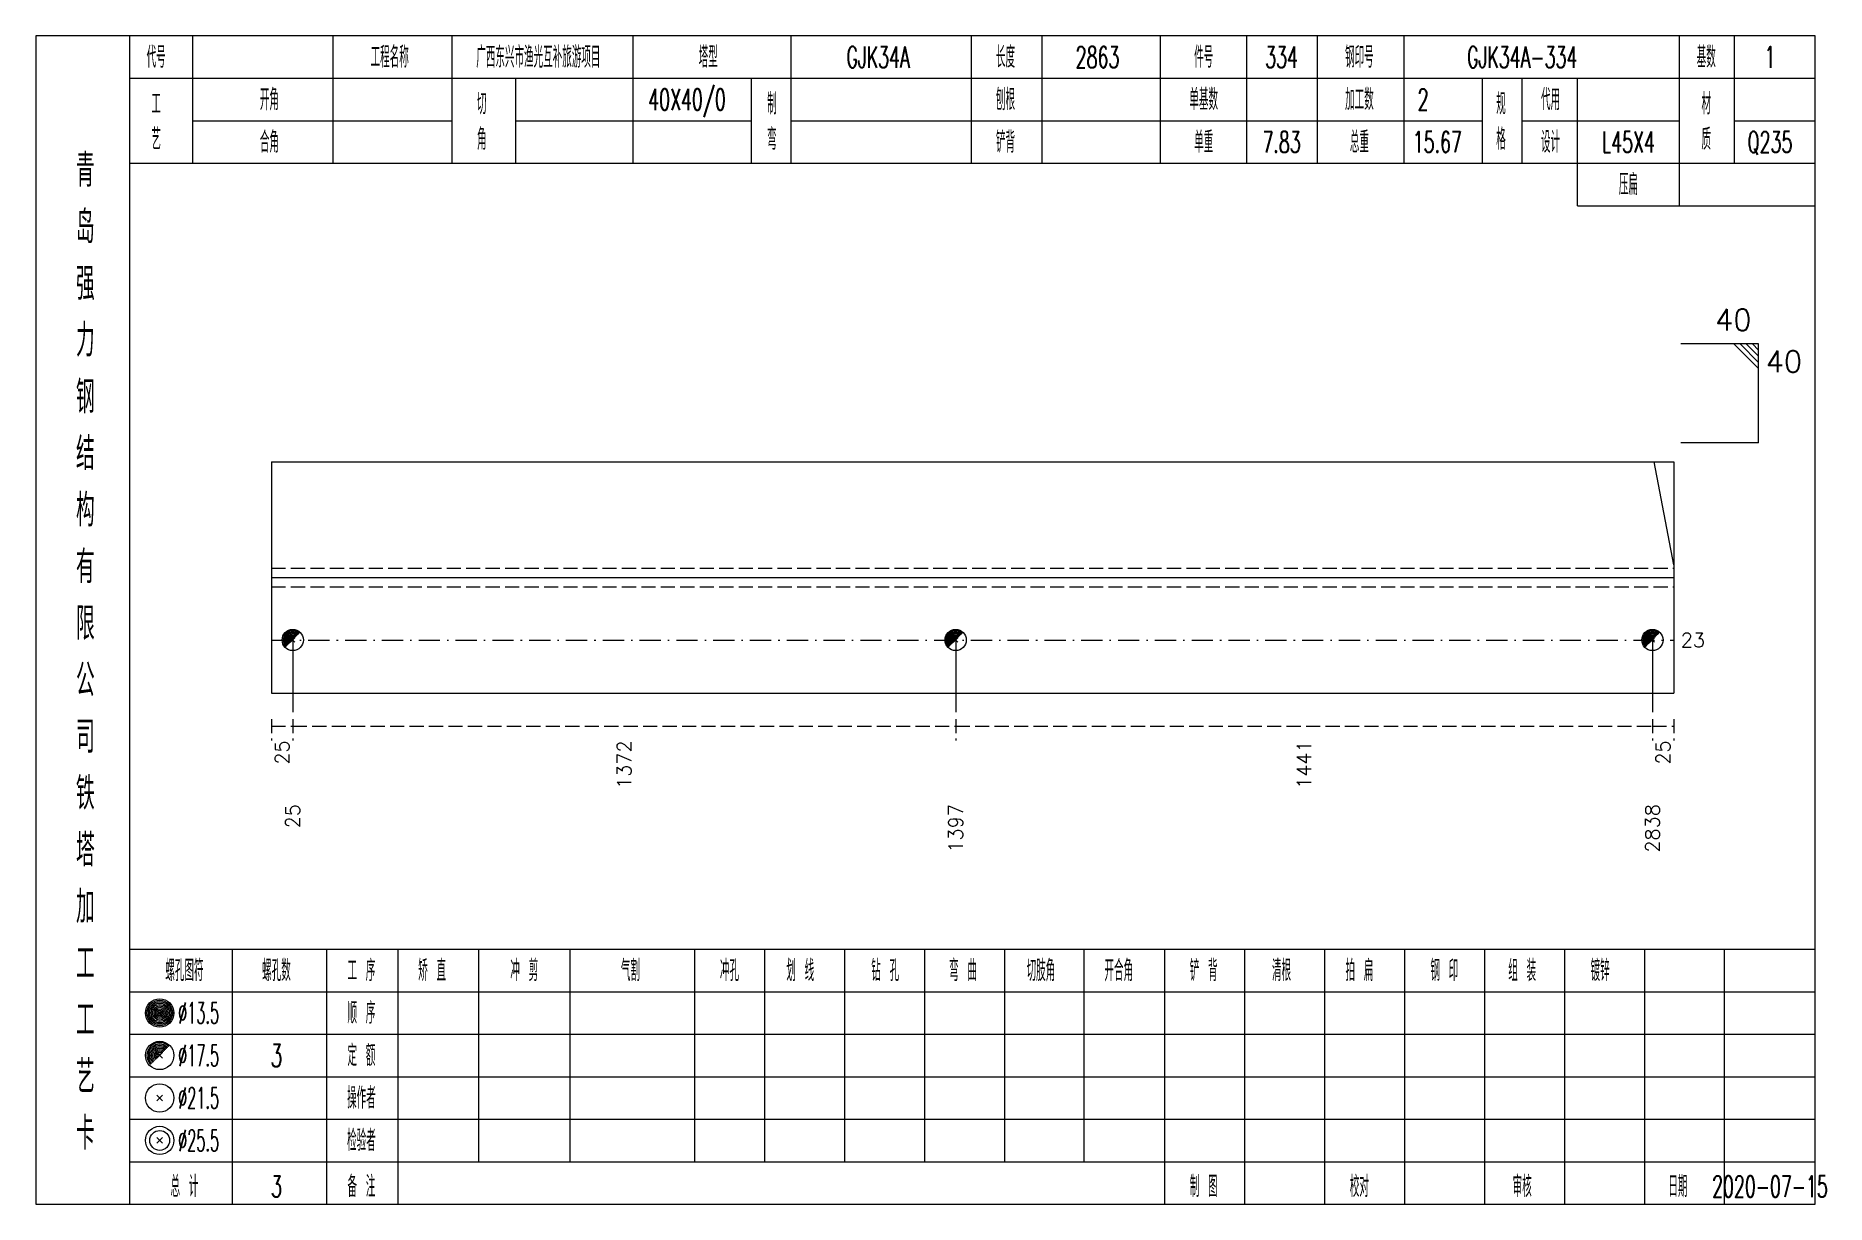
# Model space of a CAD drawing. Extents: x 0 to 2606, y -377 to 6479.
# Drawn here: x 0 to 252.9, y 5250 to 5415 of the extents above; entities that cross this region are included whole.
import ezdxf
from ezdxf.enums import TextEntityAlignment as Align

# ---------------------------------------------------------------- set-up
doc = ezdxf.new("R2010")
doc.units = 0
doc.header["$MEASUREMENT"] = 0
doc.linetypes.add('一点画线', pattern=[5.2, 3, -1, 0.2, -1])
doc.linetypes.add('虚线', pattern=[2.75, 2, -0.75])
doc.layers.get('0').update_dxf_attribs({"linetype": 'CONTINUOUS', "lineweight": 25})
doc.layers.add('1', color=7, linetype='CONTINUOUS', lineweight=25)
doc.layers.add('4', color=7, linetype='CONTINUOUS', lineweight=25)
doc.styles.get("Standard").update_dxf_attribs({"font": 'simplex.shx', "width": 0.7, "height": 3, "bigfont": 'gbhzfs.shx'})

msp = doc.modelspace()

# ---------------------------------------------------------------- texts
at = {"color": 7, "linetype": 'Continuous', "lineweight": 13}
msp.add_text('40', height=3, dxfattribs=at).set_placement((242.4, 5372.5), align=Align.BOTTOM_RIGHT)
msp.add_text('40', height=3, dxfattribs=at).set_placement((244.4, 5370.5), align=Align.TOP_LEFT)
msp.add_text('23', height=2, dxfattribs=at).set_placement((232.4, 5329.67), align=Align.MIDDLE_LEFT)
at = {"color": 8, "linetype": 'Continuous', "lineweight": 9}
for s, p in [('25', (34.8, 5315.5)), ('1372', (83.13, 5315.5)), ('1441', (179.18, 5315.5)), ('25', (229.9, 5315.5))]:
    msp.add_text(s, height=2, rotation=90, dxfattribs=at).set_placement(p, align=Align.MIDDLE_RIGHT)
at = {"layer": '1', "color": 7, "linetype": 'Continuous', "lineweight": 13}
for s, p in [('25', (36.3, 5306.5)), ('1397', (129.96, 5306.5)), ('2838', (228.4, 5306.5))]:
    msp.add_text(s, height=2, rotation=90, dxfattribs=at).set_placement(p, align=Align.MIDDLE_RIGHT)
at = {"layer": '4', "color": 1, "linetype": 'Continuous', "lineweight": 13}
for s, height, width, p in [('代号', 3, 0.6, (17, 5412)), ('工程名称', 3, 0.6, (50, 5412)), ('广西东兴市渔光互补旅游项目', 3, 0.6, (71, 5412)), ('塔型', 3, 0.6, (95, 5412)), ('GJK34A', 3, 0.6, (119, 5412)), ('长度', 3, 0.6, (137, 5412)), ('2863', 3, 0.6, (150, 5412)), ('件号', 3, 0.6, (165, 5412)), ('334', 3, 0.6, (176, 5412)), ('钢印号', 3, 0.6, (187, 5412)), ('GJK34A-334', 3, 0.6, (210, 5412)), ('基数', 3, 0.6, (236, 5412)), ('1', 3, 0.6, (245, 5412)), ('40X40/0', 3, 0.6, (92, 5406)), ('工', 3, 0.6, (17, 5405.4)), ('开角', 3, 0.6, (33, 5406)), ('切', 3, 0.6, (63, 5405.4)), ('制', 3, 0.6, (104, 5405.4)), ('刨根', 3, 0.6, (137, 5406)), ('单基数', 3, 0.6, (165, 5406)), ('加工数', 3, 0.6, (187, 5406)), ('2', 3, 0.6, (196, 5406)), ('规', 3, 0.6, (207, 5405.4)), ('代用', 3, 0.6, (214, 5406)), ('材', 3, 0.6, (236, 5405.4)), ('艺', 3, 0.6, (17, 5400.4)), ('合角', 3, 0.6, (33, 5400)), ('角', 3, 0.6, (63, 5400.4)), ('弯', 3, 0.6, (104, 5400.4)), ('铲背', 3, 0.6, (137, 5400)), ('单重', 3, 0.6, (165, 5400)), ('7.83', 3, 0.6, (176, 5400)), ('总重', 3, 0.6, (187, 5400)), ('15.67', 3, 0.6, (198, 5400)), ('格', 3, 0.6, (207, 5400.4)), ('设计', 3, 0.6, (214, 5400)), ('L45X4', 3, 0.6, (225, 5400)), ('质', 3, 0.6, (236, 5400.4)), ('Q235', 3, 0.6, (245, 5400)), ('青', 4.6, 0.8, (7, 5396)), ('压扁', 3, 0.6, (225, 5394)), ('岛', 4.6, 0.8, (7, 5388)), ('强', 4.6, 0.8, (7, 5380)), ('力', 4.6, 0.8, (7, 5372)), ('钢', 4.6, 0.8, (7, 5364)), ('结', 4.6, 0.8, (7, 5356)), ('构', 4.6, 0.8, (7, 5348)), ('有', 4.6, 0.8, (7, 5340)), ('限', 4.6, 0.8, (7, 5332)), ('公', 4.6, 0.8, (7, 5324)), ('司', 4.6, 0.8, (7, 5316)), ('铁', 4.6, 0.8, (7, 5308)), ('塔', 4.6, 0.8, (7, 5300)), ('加', 4.6, 0.8, (7, 5292)), ('工', 4.6, 0.8, (7, 5284)), ('螺孔图符', 3, 0.6, (21, 5283)), ('螺孔数', 3, 0.6, (34, 5283)), ('工 序', 3, 0.6, (46, 5283)), ('矫 直', 3, 0.6, (56, 5283)), ('冲 剪', 3, 0.6, (69, 5283)), ('气割', 3, 0.6, (84, 5283)), ('冲孔', 3, 0.6, (98, 5283)), ('划 线', 3, 0.6, (108, 5283)), ('钻 孔', 3, 0.6, (120, 5283)), ('弯 曲', 3, 0.6, (131, 5283)), ('切肢角', 3, 0.6, (142, 5283)), ('开合角', 3, 0.6, (153, 5283)), ('铲 背', 3, 0.6, (165, 5283)), ('清根', 3, 0.6, (176, 5283)), ('拍 扁', 3, 0.6, (187, 5283)), ('钢 印', 3, 0.6, (199, 5283)), ('组 装', 3, 0.6, (210, 5283)), ('镀锌', 3, 0.6, (221, 5283)), ('工', 4.6, 0.8, (7, 5276)), ('%%C13.5', 3, 0.5, (23, 5277)), ('顺 序', 3, 0.6, (46, 5277)), ('%%C17.5', 3, 0.5, (23, 5271)), ('3', 3.2, 0.6, (34, 5271)), ('定 额', 3, 0.6, (46, 5271)), ('艺', 4.6, 0.8, (7, 5268)), ('%%C21.5', 3, 0.5, (23, 5265)), ('操作者', 3, 0.6, (46, 5265)), ('卡', 4.6, 0.8, (7, 5260)), ('%%C25.5', 3, 0.5, (23, 5259)), ('检验者', 3, 0.6, (46, 5259)), ('总 计', 3, 0.6, (21, 5252.5)), ('3', 3, 0.6, (34, 5252.5)), ('备 注', 3, 0.6, (46, 5252.5)), ('制 图', 3, 0.6, (165, 5252.5)), ('校对', 3, 0.6, (187, 5252.5)), ('审核', 3, 0.6, (210, 5252.5)), ('日期', 3, 0.6, (232, 5252.5)), ('2020-07-15', 3, 0.6, (245, 5252.5))]:
    msp.add_text(s, height=height, dxfattribs=dict(at, width=width)).set_placement(p, align=Align.MIDDLE_CENTER)

# ---------------------------------------------------------------- linework, layer by layer
at = {"color": 7, "linetype": 'Continuous', "lineweight": 13}
for p, q in [((243.4, 5371.5), (232.4, 5371.5)), ((239.9, 5371.5), (243.4, 5368)), ((240.78, 5371.5), (243.4, 5368.88)), ((241.65, 5371.5), (243.4, 5369.75)), ((242.53, 5371.5), (243.4, 5370.62)), ((243.4, 5357.5), (243.4, 5371.5)), ((243.4, 5357.5), (232.4, 5357.5)), ((231.4, 5340.31), (228.63, 5354.83)), ((36.3, 5329.67), (36.3, 5319.5)), ((129.96, 5329.67), (129.96, 5319.5)), ((228.4, 5329.67), (228.4, 5319.5))]:
    msp.add_line(p, q, dxfattribs=at)
at = {"color": 7, "linetype": 'Continuous', "lineweight": 18}
for p, q in [((33.3, 5354.83), (33.3, 5322.17)), ((33.3, 5354.83), (231.4, 5354.83)), ((231.4, 5354.83), (231.4, 5322.17)), ((33.3, 5338.5), (231.4, 5338.5))]:
    msp.add_line(p, q, dxfattribs=at)
at = {"color": 1, "linetype": '虚线', "lineweight": 18}
for p, q in [((33.3, 5339.83), (231.4, 5339.83)), ((33.3, 5337.17), (231.4, 5337.17))]:
    msp.add_line(p, q, dxfattribs=at)
at = {"color": 3, "linetype": '一点画线', "lineweight": 13}
msp.add_line((33.3, 5329.67), (231.4, 5329.67), dxfattribs=at)
at = {"color": 8, "linetype": '虚线', "lineweight": 9}
for p, q in [((33.3, 5318.5), (33.3, 5315.5)), ((33.3, 5317.5), (36.3, 5317.5)), ((36.3, 5318.5), (36.3, 5315.5)), ((36.3, 5318.5), (36.3, 5315.5)), ((36.3, 5317.5), (129.96, 5317.5)), ((129.96, 5318.5), (129.96, 5315.5)), ((129.96, 5318.5), (129.96, 5315.5)), ((129.96, 5317.5), (228.4, 5317.5)), ((228.4, 5318.5), (228.4, 5315.5)), ((228.4, 5318.5), (228.4, 5315.5)), ((228.4, 5317.5), (231.4, 5317.5)), ((231.4, 5318.5), (231.4, 5315.5))]:
    msp.add_line(p, q, dxfattribs=at)
at = {"layer": '1', "color": 7, "linetype": 'Continuous', "lineweight": 0}
for p, q in [((36, 5329.37), (36.6, 5329.97)), ((36, 5329.97), (36.6, 5329.37)), ((129.66, 5329.37), (130.26, 5329.97)), ((129.66, 5329.97), (130.26, 5329.37)), ((228.1, 5329.37), (228.7, 5329.97)), ((228.1, 5329.97), (228.7, 5329.37))]:
    msp.add_line(p, q, dxfattribs=at)
at = {"layer": '1', "color": 7, "linetype": 'Continuous', "lineweight": 18}
msp.add_line((33.3, 5322.17), (231.4, 5322.17), dxfattribs=at)
at = {"layer": '1', "color": 7, "linetype": 'Continuous', "lineweight": 13}
for centre in [(36.3, 5329.67), (129.96, 5329.67), (228.4, 5329.67)]:
    msp.add_circle(centre, 1.5, dxfattribs=at)
for centre, radius in [((36.3, 5329.67), 1.35), ((36.3, 5329.67), 1.2), ((36.3, 5329.67), 1.05), ((36.3, 5329.67), 0.9), ((36.3, 5329.67), 0.75), ((36.3, 5329.67), 0.6), ((36.3, 5329.67), 0.45), ((36.3, 5329.67), 0.3), ((36.3, 5329.67), 0.15), ((129.96, 5329.67), 1.35), ((129.96, 5329.67), 1.2), ((129.96, 5329.67), 1.05), ((129.96, 5329.67), 0.9), ((129.96, 5329.67), 0.75), ((129.96, 5329.67), 0.6), ((129.96, 5329.67), 0.45), ((129.96, 5329.67), 0.3), ((129.96, 5329.67), 0.15), ((228.4, 5329.67), 1.35), ((228.4, 5329.67), 1.2), ((228.4, 5329.67), 1.05), ((228.4, 5329.67), 0.9), ((228.4, 5329.67), 0.75), ((228.4, 5329.67), 0.6), ((228.4, 5329.67), 0.45), ((228.4, 5329.67), 0.3), ((228.4, 5329.67), 0.15)]:
    msp.add_arc(centre, radius, 45, 225, dxfattribs=at)
at = {"layer": '4', "color": 1, "linetype": 'Continuous', "lineweight": 18}
for p, q in [((13.3, 5250), (13.3, 5415)), ((22.2, 5397), (22.2, 5415)), ((42, 5397), (42, 5415)), ((58.8, 5397), (58.8, 5415)), ((84.4, 5397), (84.4, 5415)), ((106.7, 5397), (106.7, 5415)), ((132.2, 5397), (132.2, 5415)), ((142.2, 5397), (142.2, 5415)), ((158.9, 5397), (158.9, 5415)), ((171.1, 5397), (171.1, 5415)), ((181.1, 5397), (181.1, 5415)), ((193.3, 5397), (193.3, 5415)), ((232.2, 5391), (232.2, 5415)), ((240, 5397), (240, 5415)), ((13.3, 5409), (251.4, 5409)), ((67.8, 5397), (67.8, 5409)), ((101.1, 5397), (101.1, 5409)), ((204.4, 5397), (204.4, 5409)), ((210, 5397), (210, 5409)), ((217.8, 5391), (217.8, 5409)), ((22.2, 5403), (58.8, 5403)), ((67.8, 5403), (101.1, 5403)), ((106.7, 5403), (204.4, 5403)), ((210, 5403), (232.2, 5403)), ((240, 5403), (251.4, 5403)), ((13.3, 5397), (251.4, 5397)), ((217.8, 5391), (251.4, 5391)), ((13.3, 5286), (251.4, 5286)), ((27.8, 5250), (27.8, 5286)), ((41.1, 5250), (41.1, 5286)), ((51.2, 5250), (51.2, 5286)), ((62.6, 5256), (62.6, 5286)), ((75.5, 5256), (75.5, 5286)), ((93.1, 5256), (93.1, 5286)), ((103, 5256), (103, 5286)), ((114.3, 5256), (114.3, 5286)), ((125.6, 5256), (125.6, 5286)), ((136.9, 5256), (136.9, 5286)), ((148.1, 5256), (148.1, 5286)), ((159.5, 5256), (159.5, 5286)), ((170.8, 5256), (170.8, 5286)), ((182.1, 5256), (182.1, 5286)), ((193.4, 5256), (193.4, 5286)), ((204.7, 5256), (204.7, 5286)), ((216, 5256), (216, 5286)), ((227.3, 5256), (227.3, 5286)), ((238.6, 5256), (238.6, 5286)), ((13.3, 5280), (251.4, 5280)), ((13.3, 5274), (251.4, 5274)), ((13.3, 5268), (251.4, 5268)), ((13.3, 5262), (251.4, 5262)), ((13.3, 5256), (251.4, 5256)), ((159.5, 5250), (159.5, 5256)), ((170.8, 5250), (170.8, 5256)), ((182.1, 5250), (182.1, 5256)), ((193.4, 5250), (193.4, 5256)), ((204.7, 5250), (204.7, 5256)), ((216, 5250), (216, 5256)), ((227.3, 5250), (227.3, 5256)), ((238.6, 5250), (238.6, 5256))]:
    msp.add_line(p, q, dxfattribs=at)
at = {"layer": '4', "color": 7, "linetype": 'Continuous', "lineweight": 13}
for p, q in [((17.3, 5276.8), (17.7, 5277.2)), ((17.7, 5276.8), (17.3, 5277.2)), ((17.1, 5264.6), (17.9, 5265.4)), ((17.9, 5264.6), (17.1, 5265.4)), ((17.1, 5258.6), (17.9, 5259.4)), ((17.9, 5258.6), (17.1, 5259.4))]:
    msp.add_line(p, q, dxfattribs=at)
at = {"layer": '4', "color": 7, "linetype": 'Continuous', "lineweight": 0}
for p, q in [((17.1, 5270.6), (17.9, 5271.4)), ((17.1, 5271.4), (17.9, 5270.6))]:
    msp.add_line(p, q, dxfattribs=at)
at = {"layer": '4', "color": 1, "linetype": 'Continuous', "lineweight": 18}
msp.add_lwpolyline([(0, 5415), (0, 5250), (251.4, 5250), (251.4, 5415)], close=True, dxfattribs=at)
at = {"layer": '4', "color": 7, "linetype": 'Continuous', "lineweight": 13}
for centre, radius in [((17.5, 5277), 2), ((17.5, 5277), 1.8), ((17.5, 5277), 1.6), ((17.5, 5277), 1.4), ((17.5, 5277), 1.2), ((17.5, 5277), 1), ((17.5, 5277), 0.8), ((17.5, 5277), 0.6), ((17.5, 5277), 0.4), ((17.5, 5277), 0.2), ((17.5, 5271), 2), ((17.5, 5265), 2), ((17.5, 5259), 2), ((17.5, 5259), 1.4)]:
    msp.add_circle(centre, radius, dxfattribs=at)
for radius in [1.8, 1.6, 1.4, 1.2, 1, 0.8, 0.6, 0.4, 0.2]:
    msp.add_arc((17.5, 5271), radius, 45, 225, dxfattribs=at)

msp.set_redraw_order([(e.dxf.handle, doc.entitydb.next_handle()) for e in msp.query("TEXT MTEXT ATTDEF DIMENSION ARC_DIMENSION")])  # texts and dimensions are drawn at this point

doc.saveas('drawing.dxf')
